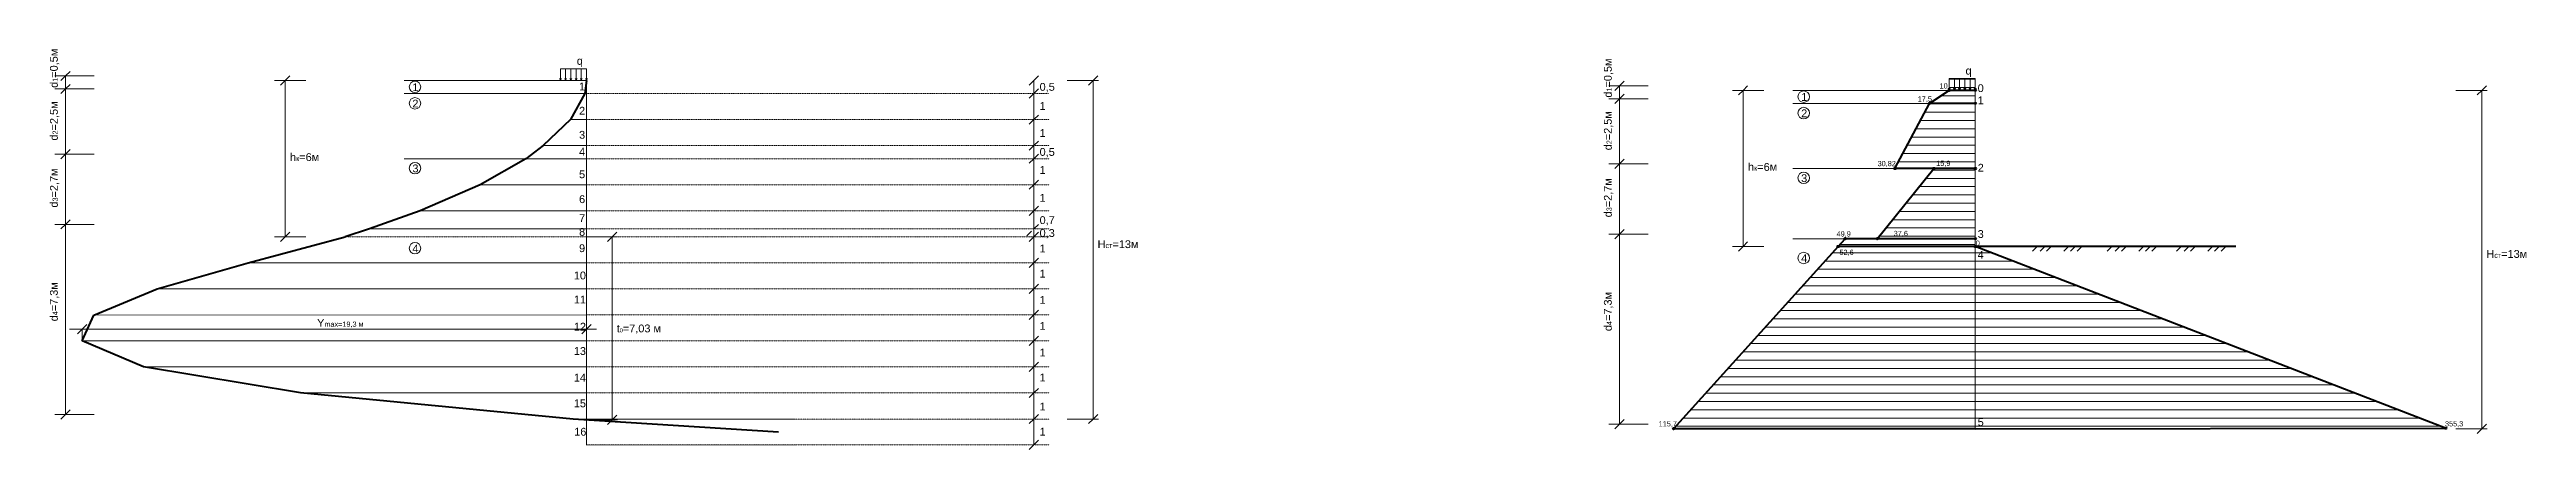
# Model space of a CAD drawing. Header units: millimetres. Extents: x -5592 to 31432, y -5488 to 8589.
# Drawn here: x 13637 to 23139, y 1975 to 3511 of the extents above; entities that cross this region are included whole.
import ezdxf

# ---------------------------------------------------------------- set-up
doc = ezdxf.new("R2010")
doc.units = ezdxf.units.MM
doc.linetypes.add('JIS_02_0.7', pattern=[1.35, 0.75, -0.6])
doc.layers.get('0').update_dxf_attribs({"lineweight": 9})
doc.layers.add('давление', color=10, linetype='Continuous', lineweight=40)
doc.layers.add('размерность', color=50, linetype='JIS_02_0.7', lineweight=5)
doc.styles.get("Standard").update_dxf_attribs({"font": 'arial.ttf'})

msp = doc.modelspace()

# ---------------------------------------------------------------- texts
at = {"char_height": 30, "attachment_point": 1, "rotation": 90}
for s, insert in [('d{\\H0.66667x;1}=0,5м', (13638.493, 3363.891)), ('d{\\H0.66667x;1}=0,5м', (19599.719, 3326.365)), ('d{\\H0.66667x;2}=2,5м', (13638.493, 3161.505)), ('d{\\H0.66667x;2}=2,5м', (19599.719, 3123.98)), ('d{\\H0.66667x;3}=2,7м', (13638.493, 2904.049)), ('d{\\H0.66667x;3}=2,7м', (19599.719, 2866.524)), ('d{\\H0.66667x;4}=7,3м', (13638.493, 2467.013)), ('d{\\H0.66667x;4}=7,3м', (19599.719, 2429.487))]:
    msp.add_mtext_dynamic_manual_height_columns(s, width=147.50897, gutter_width=12.5, heights=[0], dxfattribs=dict(at, insert=insert))
at = {"attachment_point": 1}
for s, width, insert, char_height in [('q', 147.50897, (15659.539, 3482.586), 30), ('q', 147.50897, (20986.814, 3445.06), 30), ('1', 147.50897, (15028.918, 3381.398), 30), ('1', 147.50897, (15668.163, 3384.336), 30), ('0,5', 147.50897, (17434.852, 3382.777), 30), ('1', 147.50897, (20356.194, 3343.873), 30), ('17,5', 147.50897, (20803.582, 3331.452), 20), ('10', 147.50897, (20887.353, 3381.434), 20), ('0', 147.50897, (21033.423, 3377.69), 30), ('1', 147.50897, (21033.423, 3331.072), 30), ('2', 147.50897, (15028.918, 3318.57), 30), ('2', 147.50897, (15668.163, 3290.969), 30), ('1', 147.50897, (17434.852, 3309.351), 30), ('2', 147.50897, (20356.194, 3281.044), 30), ('3', 147.50897, (15668.163, 3198.548), 30), ('1', 147.50897, (17434.852, 3205.398), 30), ('h{\\H0.66667x;к}=6м', 147.50897, (14559.307, 3112.729), 30), ('3', 147.50897, (15028.918, 3069.46), 30), ('4', 147.50897, (15668.163, 3133.629), 30), ('5', 147.50897, (15668.163, 3046.994), 30), ('0,5', 147.50897, (17434.852, 3132.797), 30), ('1', 147.50897, (17434.852, 3063.495), 30), ('h{\\H0.66667x;к}=6м', 147.50897, (20152.314, 3075.203), 30), ('30,82', 147.50897, (20649.699, 3083.088), 20), ('15,9', 147.50897, (20874.438, 3084.128), 20), ('2', 147.50897, (21033.423, 3072.017), 30), ('6', 147.50897, (15668.163, 2951.299), 30), ('1', 147.50897, (17434.852, 2956.647), 30), ('3', 147.50897, (20356.194, 3031.934), 30), ('7', 147.50897, (15668.163, 2878.356), 30), ('0,7', 147.50897, (17434.852, 2870.845), 30), ('4', 147.50897, (15028.918, 2761.664), 30), ('8', 147.50897, (15668.163, 2825.66), 30), ('9', 147.50897, (15668.163, 2762.928), 30), ('0,3', 147.50897, (17434.852, 2821.344), 30), ('1', 147.50897, (17434.852, 2761.943), 30), ('H{\\H0.66667x;ст}=13м', 147.50897, (17657.311, 2778.432), 30), ('49,9', 147.50897, (20492.447, 2812.941), 20), ('37,6', 147.50897, (20711.374, 2814.605), 20), ('0', 147.50897, (21026.156, 2777.419), 20), ('3', 147.50897, (21033.423, 2817.383), 30), ('1', 147.50897, (17434.852, 2665.416), 30), ('4', 147.50897, (20356.194, 2724.139), 30), ('52,6', 147.50897, (20503.268, 2742.233), 20), ('4', 147.50897, (21033.423, 2737.677), 30), ('H{\\H0.66667x;ст}=13м', 147.50897, (22984.586, 2740.907), 30), ('10', 147.50897, (15648.143, 2658.252), 30), ('11', 147.50897, (15648.143, 2565.614), 30), ('Y{\\H0.66667x;max=19,3 м}', 187.20812, (14663.249, 2475.976), 30), ('1', 147.50897, (17434.852, 2564.276), 30), ('12', 147.50897, (15648.143, 2461.38), 30), ('t{\\H0.5x;0}=7,03 м', 192.08908, (15812.702, 2454.804), 30), ('1', 147.50897, (17434.852, 2464.449), 30), ('13', 147.50897, (15648.143, 2368.027), 30), ('1', 147.50897, (17434.852, 2362.147), 30), ('14', 147.50897, (15648.143, 2265.763), 30), ('1', 147.50897, (17434.852, 2266.445), 30), ('15', 147.50897, (15648.143, 2166.952), 30), ('1', 147.50897, (17434.852, 2154.611), 30), ('5', 147.50897, (21033.423, 2094.872), 30), ('16', 147.50897, (15649.559, 2057.973), 30), ('1', 147.50897, (17434.852, 2058.214), 30), ('115,7', 147.50897, (19809.751, 2083.362), 20), ('355,3', 147.50897, (22826.084, 2083.362), 20)]:
    msp.add_mtext_dynamic_manual_height_columns(s, width=width, gutter_width=12.5, heights=[0], dxfattribs=dict(at, insert=insert, char_height=char_height))

# ---------------------------------------------------------------- hatches: boundary and pattern name
h = msp.add_hatch()
h.set_pattern_fill('LINE', color=256, scale=10)
h.paths.add_polyline_path([(21024.068, 3351.34, -0.41421356), (21021.068, 3354.34), (20927.068, 3354.34, -0.74205597), (20921.571, 3352.676), (20851.564, 3306.004, -0.14806874), (20852.068, 3304.34), (21021.068, 3304.34, -0.41421356), (21024.068, 3307.34)], flags=17)
h.paths.add_polyline_path([(21024.068, 3301.34, -0.41421356), (21021.068, 3304.34), (21017.193, 3304.34), (20852.068, 3304.34, -0.56605327), (20847.657, 3301.693), (20717.278, 3056.988, -0.27709576), (20718.868, 3054.34), (20862.068, 3054.34, -1), (20868.068, 3054.34), (21021.068, 3054.34, -0.41421356), (21024.068, 3057.34)], flags=17)
h.paths.add_polyline_path([(21024.068, 3051.34, -0.41421356), (21021.068, 3054.34), (20868.068, 3054.34, -0.62966639), (20863.188, 3052.002), (20649.947, 2786.679, -0.22724504), (20651.068, 2784.34), (21021.068, 2784.34, -0.41421356), (21024.068, 2787.34)], flags=17)
h.paths.add_polyline_path([(21024.068, 2781.34, -0.41421356), (21021.068, 2784.34), (20651.068, 2784.34, -1), (20645.068, 2784.34), (20528.068, 2784.34, -0.64932827), (20523.061, 2782.11), (20500.075, 2756.57, -0.21261488), (20501.068, 2754.34), (21021.068, 2754.34, -0.41421356), (21024.068, 2757.34)], flags=17)
h.paths.add_polyline_path([(22831.39, 2056.757, -0.99933048), (22825.39, 2056.753), (21024.068, 2054.34), (19870.068, 2054.34, -1), (19864.068, 2054.34, -0.64959073), (19869.076, 2056.569), (20496.059, 2752.112, -0.21240876), (20495.068, 2754.34, -0.64932827), (20500.075, 2756.57), (20523.061, 2782.11, -0.21261488), (20522.068, 2784.34, -1), (20528.068, 2784.34), (20645.068, 2784.34, -0.62966639), (20649.947, 2786.679), (20863.188, 3052.002, -0.22724504), (20862.068, 3054.34), (20718.868, 3054.34, -1), (20712.868, 3054.34, -0.56605327), (20717.278, 3056.988), (20847.657, 3301.693, -0.27709576), (20846.068, 3304.34, -0.74205597), (20851.564, 3306.004), (20921.571, 3352.676, -0.14806874), (20921.068, 3354.34, -0.41421356), (20924.068, 3357.34), (20924.068, 3399.34), (21024.068, 3399.34), (21024.068, 3357.34, -0.41421356), (21027.068, 3354.34, -0.41421356), (21024.068, 3351.34), (21024.068, 3307.34, -0.41421356), (21027.068, 3304.34, -0.41421356), (21024.068, 3301.34), (21024.068, 3057.34, -0.41421356), (21027.068, 3054.34, -0.41421356), (21024.068, 3051.34), (21024.068, 2787.34, -0.41421356), (21027.068, 2784.34, -0.41421356), (21024.068, 2781.34), (21024.068, 2757.34, -0.52689112), (21026.866, 2753.258), (22825.592, 2057.839, -0.83067758)])
h.paths.add_polyline_path([(20868.068, 3054.34, -1), (20862.068, 3054.34, -1)], flags=16)
h.paths.add_polyline_path([(20866.396, 3053.125), (20930.775, 3053.125), (20930.775, 3094.339), (20866.396, 3094.339)], flags=24)
h.paths.add_polyline_path([(20705.201, 2783.602), (20769.58, 2783.602), (20769.58, 2824.816), (20705.201, 2824.816)], flags=24)
h.paths.add_polyline_path([(20497.109, 2711.23), (20561.488, 2711.23), (20561.488, 2752.444), (20497.109, 2752.444)], flags=24)
h.paths.add_polyline_path([(21024.183, 2048.491), (21062.492, 2048.491), (21062.492, 2110.312), (21024.183, 2110.312)], flags=9)
h.paths.add_polyline_path([(21025.391, 2691.296), (21063.699, 2691.296), (21063.699, 2753.117), (21025.391, 2753.117)], flags=24)
h = msp.add_hatch()
h.set_pattern_fill('LINE', color=256, scale=10)
h.paths.add_polyline_path([(21024.068, 3051.34, -0.41421356), (21021.068, 3054.34), (20868.068, 3054.34, -0.62966639), (20863.188, 3052.002), (20649.947, 2786.679, -0.22724504), (20651.068, 2784.34), (21021.068, 2784.34, -0.41421356), (21024.068, 2787.34)])
h.paths.add_polyline_path([(21024.068, 3301.34, -0.41421356), (21021.068, 3304.34), (21017.193, 3304.34), (20852.068, 3304.34, -0.56605327), (20847.657, 3301.693), (20717.278, 3056.988, -0.27709576), (20718.868, 3054.34), (20862.068, 3054.34, -1), (20868.068, 3054.34), (21021.068, 3054.34, -0.41421356), (21024.068, 3057.34)])
h.paths.add_polyline_path([(21024.068, 3351.34, -0.41421356), (21021.068, 3354.34), (20927.068, 3354.34, -0.74205597), (20921.571, 3352.676), (20851.564, 3306.004, -0.14806874), (20852.068, 3304.34), (21017.193, 3304.34), (21021.068, 3304.34, -0.41421356), (21024.068, 3307.34)])
h.paths.add_polyline_path([(21024.068, 2781.34, -0.41421356), (21021.068, 2784.34), (20651.068, 2784.34, -1), (20645.068, 2784.34), (20528.068, 2784.34, -0.64932827), (20523.061, 2782.11), (20500.075, 2756.57, -0.21261488), (20501.068, 2754.34), (21021.068, 2754.34, -0.41421356), (21024.068, 2757.34)])
h.paths.add_polyline_path([(20705.201, 2783.602), (20769.58, 2783.602), (20769.58, 2824.816), (20705.201, 2824.816)], flags=9)
h.paths.add_polyline_path([(20866.396, 3053.125), (20930.775, 3053.125), (20930.775, 3094.339), (20866.396, 3094.339)], flags=9)
at = {"layer": 'давление'}
h = msp.add_hatch(color=256, dxfattribs=at)
h.dxf.hatch_style = 1
h.paths.add_polyline_path([(20921.068, 3354.34, 1), (20927.068, 3354.34, 1)])
h = msp.add_hatch(color=256, dxfattribs=at)
h.dxf.hatch_style = 1
h.paths.add_polyline_path([(21021.068, 3354.34, 1), (21027.068, 3354.34, 1)])
h = msp.add_hatch(color=256, dxfattribs=at)
h.dxf.hatch_style = 1
h.paths.add_polyline_path([(20846.068, 3304.34, 1), (20852.068, 3304.34, 1)])
h = msp.add_hatch(color=256, dxfattribs=at)
h.dxf.hatch_style = 1
h.paths.add_polyline_path([(21021.068, 3304.34, 1), (21027.068, 3304.34, 1)])
h = msp.add_hatch(color=256, dxfattribs=at)
h.dxf.hatch_style = 1
h.paths.add_polyline_path([(20712.868, 3054.34, 1), (20718.868, 3054.34, 1)])
h = msp.add_hatch(color=256, dxfattribs=at)
h.dxf.hatch_style = 1
h.paths.add_polyline_path([(20862.068, 3054.34, 1), (20868.068, 3054.34, 1)])
h = msp.add_hatch(color=256, dxfattribs=at)
h.dxf.hatch_style = 1
h.paths.add_polyline_path([(21021.068, 3054.34, 1), (21027.068, 3054.34, 1)])
h = msp.add_hatch(color=256, dxfattribs=at)
h.dxf.hatch_style = 1
h.paths.add_polyline_path([(20495.068, 2754.34, 1), (20501.068, 2754.34, 1)])
h = msp.add_hatch(color=256, dxfattribs=at)
h.dxf.hatch_style = 1
h.paths.add_polyline_path([(20522.068, 2784.34, 1), (20528.068, 2784.34, 1)])
h = msp.add_hatch(color=256, dxfattribs=at)
h.dxf.hatch_style = 1
h.paths.add_polyline_path([(20645.068, 2784.34, 1), (20651.068, 2784.34, 1)])
h = msp.add_hatch(color=256, dxfattribs=at)
h.dxf.hatch_style = 1
h.paths.add_polyline_path([(21021.068, 2784.34, 1), (21027.068, 2784.34, 1)])
h = msp.add_hatch(color=256, dxfattribs=at)
h.dxf.hatch_style = 1
h.paths.add_polyline_path([(21021.068, 2754.34, 1), (21027.068, 2754.34, 1)])
h = msp.add_hatch(color=256, dxfattribs=at)
h.dxf.hatch_style = 1
h.paths.add_polyline_path([(19864.068, 2054.34, 1), (19870.068, 2054.34, 1)])
h = msp.add_hatch(color=256, dxfattribs=at)
h.dxf.hatch_style = 1
h.paths.add_polyline_path([(22825.39, 2056.757, 1), (22831.39, 2056.757, 1)])

# ---------------------------------------------------------------- linework, layer by layer
for p, q in [((13697.942, 3409.561), (13715.673, 3427.255)), ((15596.792, 3436.866), (15596.792, 3391.866)), ((15596.792, 3436.866), (15696.792, 3436.866)), ((15616.792, 3436.866), (15616.792, 3391.866)), ((15636.792, 3436.866), (15636.792, 3391.866)), ((15656.792, 3436.866), (15656.792, 3391.866)), ((15676.792, 3436.866), (15676.792, 3391.866)), ((15696.792, 3436.866), (15696.792, 3391.866)), ((13657.628, 3409.561), (13807.942, 3409.561)), ((13657.628, 3359.561), (13807.942, 3359.561)), ((13680.211, 3391.866), (13697.942, 3409.561)), ((13680.211, 3341.866), (13697.942, 3359.561)), ((13697.942, 3409.561), (13697.942, 2109.561)), ((13697.942, 3359.561), (13715.673, 3377.255)), ((14500.337, 3391.866), (14620.337, 3391.866)), ((14522.606, 3374.172), (14540.337, 3391.866)), ((14522.606, 3374.172), (14540.337, 3391.866)), ((14540.337, 3391.866), (14558.068, 3409.561)), ((14540.337, 3391.866), (14558.068, 3409.561)), ((14540.337, 3391.866), (14540.337, 2791.866)), ((15696.792, 3391.866), (14996.792, 3391.866)), ((15696.792, 3341.866), (14996.792, 3341.866)), ((15596.792, 3391.866), (15593.104, 3399.795)), ((15596.792, 3391.866), (15600.479, 3399.795)), ((15616.792, 3391.866), (15613.104, 3399.795)), ((15616.792, 3391.866), (15620.479, 3399.795)), ((15636.792, 3391.866), (15633.104, 3399.795)), ((15636.792, 3391.866), (15640.479, 3399.795)), ((15656.792, 3391.866), (15653.104, 3399.795)), ((15656.792, 3391.866), (15660.479, 3399.795)), ((15676.792, 3391.866), (15673.104, 3399.795)), ((15676.792, 3391.866), (15680.479, 3399.795)), ((15696.792, 3391.866), (15693.104, 3399.795)), ((15696.792, 3391.866), (15700.479, 3399.795)), ((15696.792, 3391.866), (15696.792, 3341.866)), ((15696.792, 3341.866), (15696.792, 3091.866)), ((15696.792, 3341.866), (15696.792, 3241.866)), ((17395.134, 3374.172), (17412.865, 3391.866)), ((17395.134, 3324.172), (17412.865, 3341.866)), ((17412.865, 3391.866), (17430.596, 3409.561)), ((17412.865, 3391.866), (17412.865, 1992.284)), ((17412.865, 3341.866), (17430.596, 3359.561)), ((17622.452, 3374.172), (17640.183, 3391.866)), ((17640.183, 3391.866), (17657.914, 3409.561)), ((17640.183, 3391.866), (17640.183, 2091.866)), ((19618.853, 3372.035), (19769.167, 3372.035)), ((19641.436, 3354.34), (19659.167, 3372.035)), ((19659.167, 3372.035), (19676.898, 3389.729)), ((19659.167, 3372.035), (19659.167, 2072.035)), ((19659.167, 3322.035), (19676.898, 3339.729)), ((20093.344, 3354.34), (20213.344, 3354.34)), ((20115.613, 3336.646), (20133.344, 3354.34)), ((20115.613, 3336.646), (20133.344, 3354.34)), ((20133.344, 3354.34), (20151.075, 3372.035)), ((20133.344, 3354.34), (20151.075, 3372.035)), ((20133.344, 3354.34), (20133.344, 2754.34)), ((21024.068, 3354.34), (20324.068, 3354.34)), ((20924.068, 3354.34), (20920.38, 3362.269)), ((20924.068, 3399.34), (20924.068, 3354.34)), ((20924.068, 3399.34), (21024.068, 3399.34)), ((20924.068, 3354.34), (20927.755, 3362.269)), ((20944.068, 3354.34), (20940.38, 3362.269)), ((20944.068, 3399.34), (20944.068, 3354.34)), ((20944.068, 3354.34), (20947.755, 3362.269)), ((20964.068, 3354.34), (20960.38, 3362.269)), ((20964.068, 3399.34), (20964.068, 3354.34)), ((20964.068, 3354.34), (20967.755, 3362.269)), ((20984.068, 3354.34), (20980.38, 3362.269)), ((20984.068, 3399.34), (20984.068, 3354.34)), ((20984.068, 3354.34), (20987.755, 3362.269)), ((21004.068, 3354.34), (21000.38, 3362.269)), ((21004.068, 3399.34), (21004.068, 3354.34)), ((21004.068, 3354.34), (21007.755, 3362.269)), ((21024.068, 3354.34), (21020.38, 3362.269)), ((21024.068, 3399.34), (21024.068, 3354.34)), ((21024.068, 3354.34), (21027.755, 3362.269)), ((21024.068, 3354.34), (21024.068, 3304.34)), ((22949.728, 3336.646), (22967.458, 3354.34)), ((22967.458, 3354.34), (22985.189, 3372.035)), ((22967.458, 3354.34), (22967.458, 2054.34)), ((15696.792, 3241.866), (15635.847, 3241.866)), ((17395.134, 3224.172), (17412.865, 3241.866)), ((17412.865, 3241.866), (17430.596, 3259.561)), ((19618.853, 3322.035), (19769.167, 3322.035)), ((19641.436, 3304.34), (19659.167, 3322.035)), ((21024.068, 3304.34), (20324.068, 3304.34)), ((21024.068, 3304.34), (21024.068, 3054.34)), ((21024.068, 3304.34), (21024.068, 3204.34)), ((15696.792, 3141.866), (15530.807, 3141.866)), ((17395.134, 3124.172), (17412.865, 3141.866)), ((17412.865, 3141.866), (17430.596, 3159.561)), ((13657.628, 3109.561), (13807.942, 3109.561)), ((13680.211, 3091.866), (13697.942, 3109.561)), ((13697.942, 3109.561), (13715.673, 3127.255)), ((15696.792, 3091.866), (14996.792, 3091.866)), ((15696.792, 3091.866), (15696.792, 2821.866)), ((15696.792, 3091.866), (15696.792, 2991.866)), ((17395.134, 3074.172), (17412.865, 3091.866)), ((17412.865, 3091.866), (17430.596, 3109.561)), ((19618.853, 3072.035), (19769.167, 3072.035)), ((19641.436, 3054.34), (19659.167, 3072.035)), ((19659.167, 3072.035), (19676.898, 3089.729)), ((21024.068, 3054.34), (20324.068, 3054.34)), ((21024.068, 3054.34), (21024.068, 2754.34)), ((21024.068, 3054.34), (21024.068, 2954.34)), ((15696.792, 2991.866), (15289.189, 2991.866)), ((17395.134, 2974.172), (17412.865, 2991.866)), ((17412.865, 2991.866), (17430.596, 3009.561)), ((13697.942, 2839.561), (13715.673, 2857.255)), ((15696.792, 2891.866), (15058.934, 2891.866)), ((17395.134, 2874.172), (17412.865, 2891.866)), ((17412.865, 2891.866), (17430.596, 2909.561)), ((13657.628, 2839.561), (13807.942, 2839.561)), ((13680.211, 2821.866), (13697.942, 2839.561)), ((14500.337, 2791.866), (14620.337, 2791.866)), ((14522.606, 2774.172), (14540.337, 2791.866)), ((14540.337, 2791.866), (14558.068, 2809.561)), ((15696.792, 2821.866), (14863.667, 2821.866)), ((15696.792, 2821.866), (15696.792, 1991.866)), ((15777.843, 2774.172), (15795.574, 2791.866)), ((15795.574, 2791.866), (15813.305, 2809.561)), ((15795.574, 2791.866), (15795.574, 2088.615)), ((17386.269, 2795.324), (17404, 2813.019)), ((17395.134, 2774.172), (17412.865, 2791.866)), ((17412.865, 2821.866), (17430.596, 2839.561)), ((17412.865, 2791.866), (17430.596, 2809.561)), ((19618.853, 2802.035), (19769.167, 2802.035)), ((19641.436, 2784.34), (19659.167, 2802.035)), ((19659.167, 2802.035), (19676.898, 2819.729)), ((20133.344, 2754.34), (20151.075, 2772.035)), ((21024.068, 2784.34), (20324.068, 2784.34)), ((15696.792, 2691.866), (14398.681, 2691.866)), ((17395.134, 2674.172), (17412.865, 2691.866)), ((17412.865, 2691.866), (17430.596, 2709.561)), ((20093.344, 2754.34), (20213.344, 2754.34)), ((20115.613, 2736.646), (20133.344, 2754.34)), ((21024.068, 2754.34), (21024.068, 2054.34)), ((21243.337, 2736.646), (21261.068, 2754.34)), ((21273.528, 2736.646), (21291.259, 2754.34)), ((21297.813, 2736.646), (21315.544, 2754.34)), ((21364.104, 2736.646), (21381.834, 2754.34)), ((21389.701, 2736.646), (21407.432, 2754.34)), ((21414.642, 2736.646), (21432.373, 2754.34)), ((21530.735, 2736.646), (21548.466, 2754.34)), ((21560.927, 2736.646), (21578.658, 2754.34)), ((21585.211, 2736.646), (21602.942, 2754.34)), ((21651.502, 2736.646), (21669.233, 2754.34)), ((21677.099, 2736.646), (21694.83, 2754.34)), ((21702.04, 2736.646), (21719.771, 2754.34)), ((21795.956, 2736.646), (21813.687, 2754.34)), ((21826.148, 2736.646), (21843.879, 2754.34)), ((21850.433, 2736.646), (21868.164, 2754.34)), ((21916.723, 2736.646), (21934.454, 2754.34)), ((21942.321, 2736.646), (21960.052, 2754.34)), ((21967.262, 2736.646), (21984.993, 2754.34)), ((15696.792, 2591.866), (14049.887, 2591.866)), ((17395.134, 2574.172), (17412.865, 2591.866)), ((17412.865, 2591.866), (17430.596, 2609.561)), ((15696.792, 2491.866), (13806.334, 2490.103)), ((17395.134, 2474.172), (17412.865, 2491.866)), ((17412.865, 2491.866), (17430.596, 2509.561)), ((13713.501, 2436.866), (15734.696, 2436.866)), ((13744.451, 2419.172), (13762.182, 2436.866)), ((13744.451, 2419.172), (13762.182, 2436.866)), ((13762.182, 2436.866), (13779.913, 2454.561)), ((13762.182, 2436.866), (13779.913, 2454.561)), ((13762.182, 2391.866), (13762.182, 2436.866)), ((15696.792, 2391.866), (13762.182, 2391.866)), ((15679.061, 2419.172), (15696.792, 2436.866)), ((15679.061, 2419.172), (15696.792, 2436.866)), ((15696.792, 2436.866), (15714.523, 2454.561)), ((15696.792, 2436.866), (15714.523, 2454.561)), ((17395.134, 2374.172), (17412.865, 2391.866)), ((17412.865, 2391.866), (17430.596, 2409.561)), ((15696.792, 2291.866), (13997.768, 2291.866)), ((17395.134, 2274.172), (17412.865, 2291.866)), ((17412.865, 2291.866), (17430.596, 2309.561)), ((15696.792, 2191.866), (14599.594, 2191.866)), ((17395.134, 2174.172), (17412.865, 2191.866)), ((17412.865, 2191.866), (17430.596, 2209.561)), ((13657.628, 2109.561), (13807.942, 2109.561)), ((13680.211, 2091.866), (13697.942, 2109.561)), ((13680.211, 2091.866), (13697.942, 2109.561)), ((13697.942, 2109.561), (13715.673, 2127.255)), ((13697.942, 2109.561), (13715.673, 2127.255)), ((16496.792, 2091.866), (15645.57, 2091.866)), ((15795.574, 2088.615), (15813.305, 2106.309)), ((17395.134, 2074.172), (17412.865, 2091.866)), ((17412.865, 2091.866), (17430.596, 2109.561)), ((17622.452, 2074.172), (17640.183, 2091.866)), ((17640.183, 2091.866), (17657.914, 2109.561)), ((15777.843, 2070.92), (15795.574, 2088.615)), ((17412.865, 1992.284), (17430.596, 2009.979)), ((19618.853, 2072.035), (19769.167, 2072.035)), ((19641.436, 2054.34), (19659.167, 2072.035)), ((19641.436, 2054.34), (19659.167, 2072.035)), ((19659.167, 2072.035), (19676.898, 2089.729)), ((19659.167, 2072.035), (19676.898, 2089.729)), ((21024.068, 2054.34), (20324.068, 2054.34)), ((22867.458, 2054.34), (22987.458, 2054.34)), ((22949.728, 2036.646), (22967.458, 2054.34)), ((22967.458, 2054.34), (22985.189, 2072.035)), ((16496.792, 1991.866), (15696.792, 1992.284)), ((17395.134, 1974.59), (17412.865, 1992.284))]:
    msp.add_line(p, q)
at = {"ltscale": 0.07}
for p, q in [((17540.183, 3391.866), (17660.183, 3391.866)), ((22867.458, 3354.34), (22987.458, 3354.34)), ((15695.574, 2791.866), (15815.574, 2791.866)), ((17540.183, 2091.866), (17660.183, 2091.866)), ((15695.574, 2088.615), (15815.574, 2088.615))]:
    msp.add_line(p, q, dxfattribs=at)
for centre in [(15038.819, 3367.465), (15038.819, 3304.636), (20366.095, 3329.939), (20366.095, 3267.11), (15038.819, 3055.526), (20366.095, 3018.001), (15038.819, 2747.731), (20366.095, 2710.205)]:
    msp.add_circle(centre, 22)
at = {"layer": 'давление'}
for p, q in [((15689.917, 3341.866), (15635.847, 3241.866)), ((15696.792, 3391.866), (15689.917, 3341.866)), ((20924.068, 3354.34), (20849.068, 3304.34)), ((21024.068, 3354.34), (20924.068, 3354.34)), ((15635.847, 3241.866), (15530.807, 3141.866)), ((20715.868, 3054.34), (20849.068, 3304.34)), ((21024.068, 3304.34), (20849.068, 3304.34)), ((21024.068, 3304.34), (21017.193, 3304.34)), ((15530.807, 3141.866), (15463.544, 3091.866)), ((15463.544, 3091.866), (15289.189, 2991.866)), ((20648.068, 2784.34), (20865.068, 3054.34)), ((21024.068, 3054.34), (20715.868, 3054.34)), ((21024.068, 3054.34), (20865.068, 3054.34)), ((15289.189, 2991.866), (15058.934, 2891.866)), ((15058.934, 2891.866), (14863.667, 2821.866)), ((14398.681, 2691.866), (14770.755, 2791.866)), ((14863.667, 2821.866), (14770.755, 2791.866)), ((20498.068, 2754.34), (20525.068, 2784.34)), ((21024.068, 2784.34), (20525.068, 2784.34)), ((21024.068, 2784.34), (20648.068, 2784.34)), ((14049.887, 2591.866), (14398.681, 2691.866)), ((20498.068, 2754.34), (19867.067, 2054.34)), ((22024.068, 2754.34), (20498.068, 2754.34)), ((22828.39, 2056.757), (21024.068, 2754.34)), ((13806.435, 2490.328), (14049.887, 2591.866)), ((13762.182, 2391.866), (13806.435, 2490.328)), ((13997.768, 2291.866), (13762.182, 2391.866)), ((14599.594, 2191.866), (13997.768, 2291.866)), ((15645.57, 2091.866), (14599.594, 2191.866)), ((16433.328, 2041.866), (15645.57, 2091.866)), ((21024.068, 2054.34), (19867.068, 2054.34)), ((21024.068, 2054.34), (22828.39, 2056.757))]:
    msp.add_line(p, q, dxfattribs=at)
for centre in [(20924.068, 3354.34), (21024.068, 3354.34), (20849.068, 3304.34), (21024.068, 3304.34), (20715.868, 3054.34), (20865.068, 3054.34), (21024.068, 3054.34), (20498.068, 2754.34), (20525.068, 2784.34), (20648.068, 2784.34), (21024.068, 2784.34), (21024.068, 2754.34), (19867.068, 2054.34), (22828.39, 2056.757)]:
    msp.add_circle(centre, 3, dxfattribs=at)
at = {"layer": 'размерность', "ltscale": 0.8}
for p, q in [((15693.792, 3341.866), (17468.685, 3341.866)), ((15696.792, 3241.866), (17471.685, 3241.866)), ((15696.792, 3141.866), (17471.685, 3141.866)), ((15696.792, 3091.866), (17471.685, 3091.866)), ((15696.792, 2991.866), (17471.685, 2991.866)), ((15696.792, 2891.866), (17471.685, 2891.866)), ((17471.685, 2791.866), (14770.755, 2791.866)), ((15696.792, 2821.866), (17471.685, 2821.866)), ((15696.792, 2691.866), (17471.685, 2691.866)), ((15696.792, 2591.866), (17471.685, 2591.866)), ((15696.792, 2491.866), (17471.685, 2491.866)), ((15696.792, 2391.866), (17471.685, 2391.866)), ((15696.792, 2291.866), (17471.685, 2291.866)), ((15696.792, 2191.866), (17471.685, 2191.866)), ((15696.792, 2091.866), (17471.685, 2091.866)), ((15696.792, 1992.284), (17471.685, 1992.284))]:
    msp.add_line(p, q, dxfattribs=at)

msp.set_redraw_order([(e.dxf.handle, doc.entitydb.next_handle()) for e in msp.query("TEXT MTEXT ATTDEF DIMENSION ARC_DIMENSION")])  # texts and dimensions are drawn at this point

doc.saveas('drawing.dxf')
